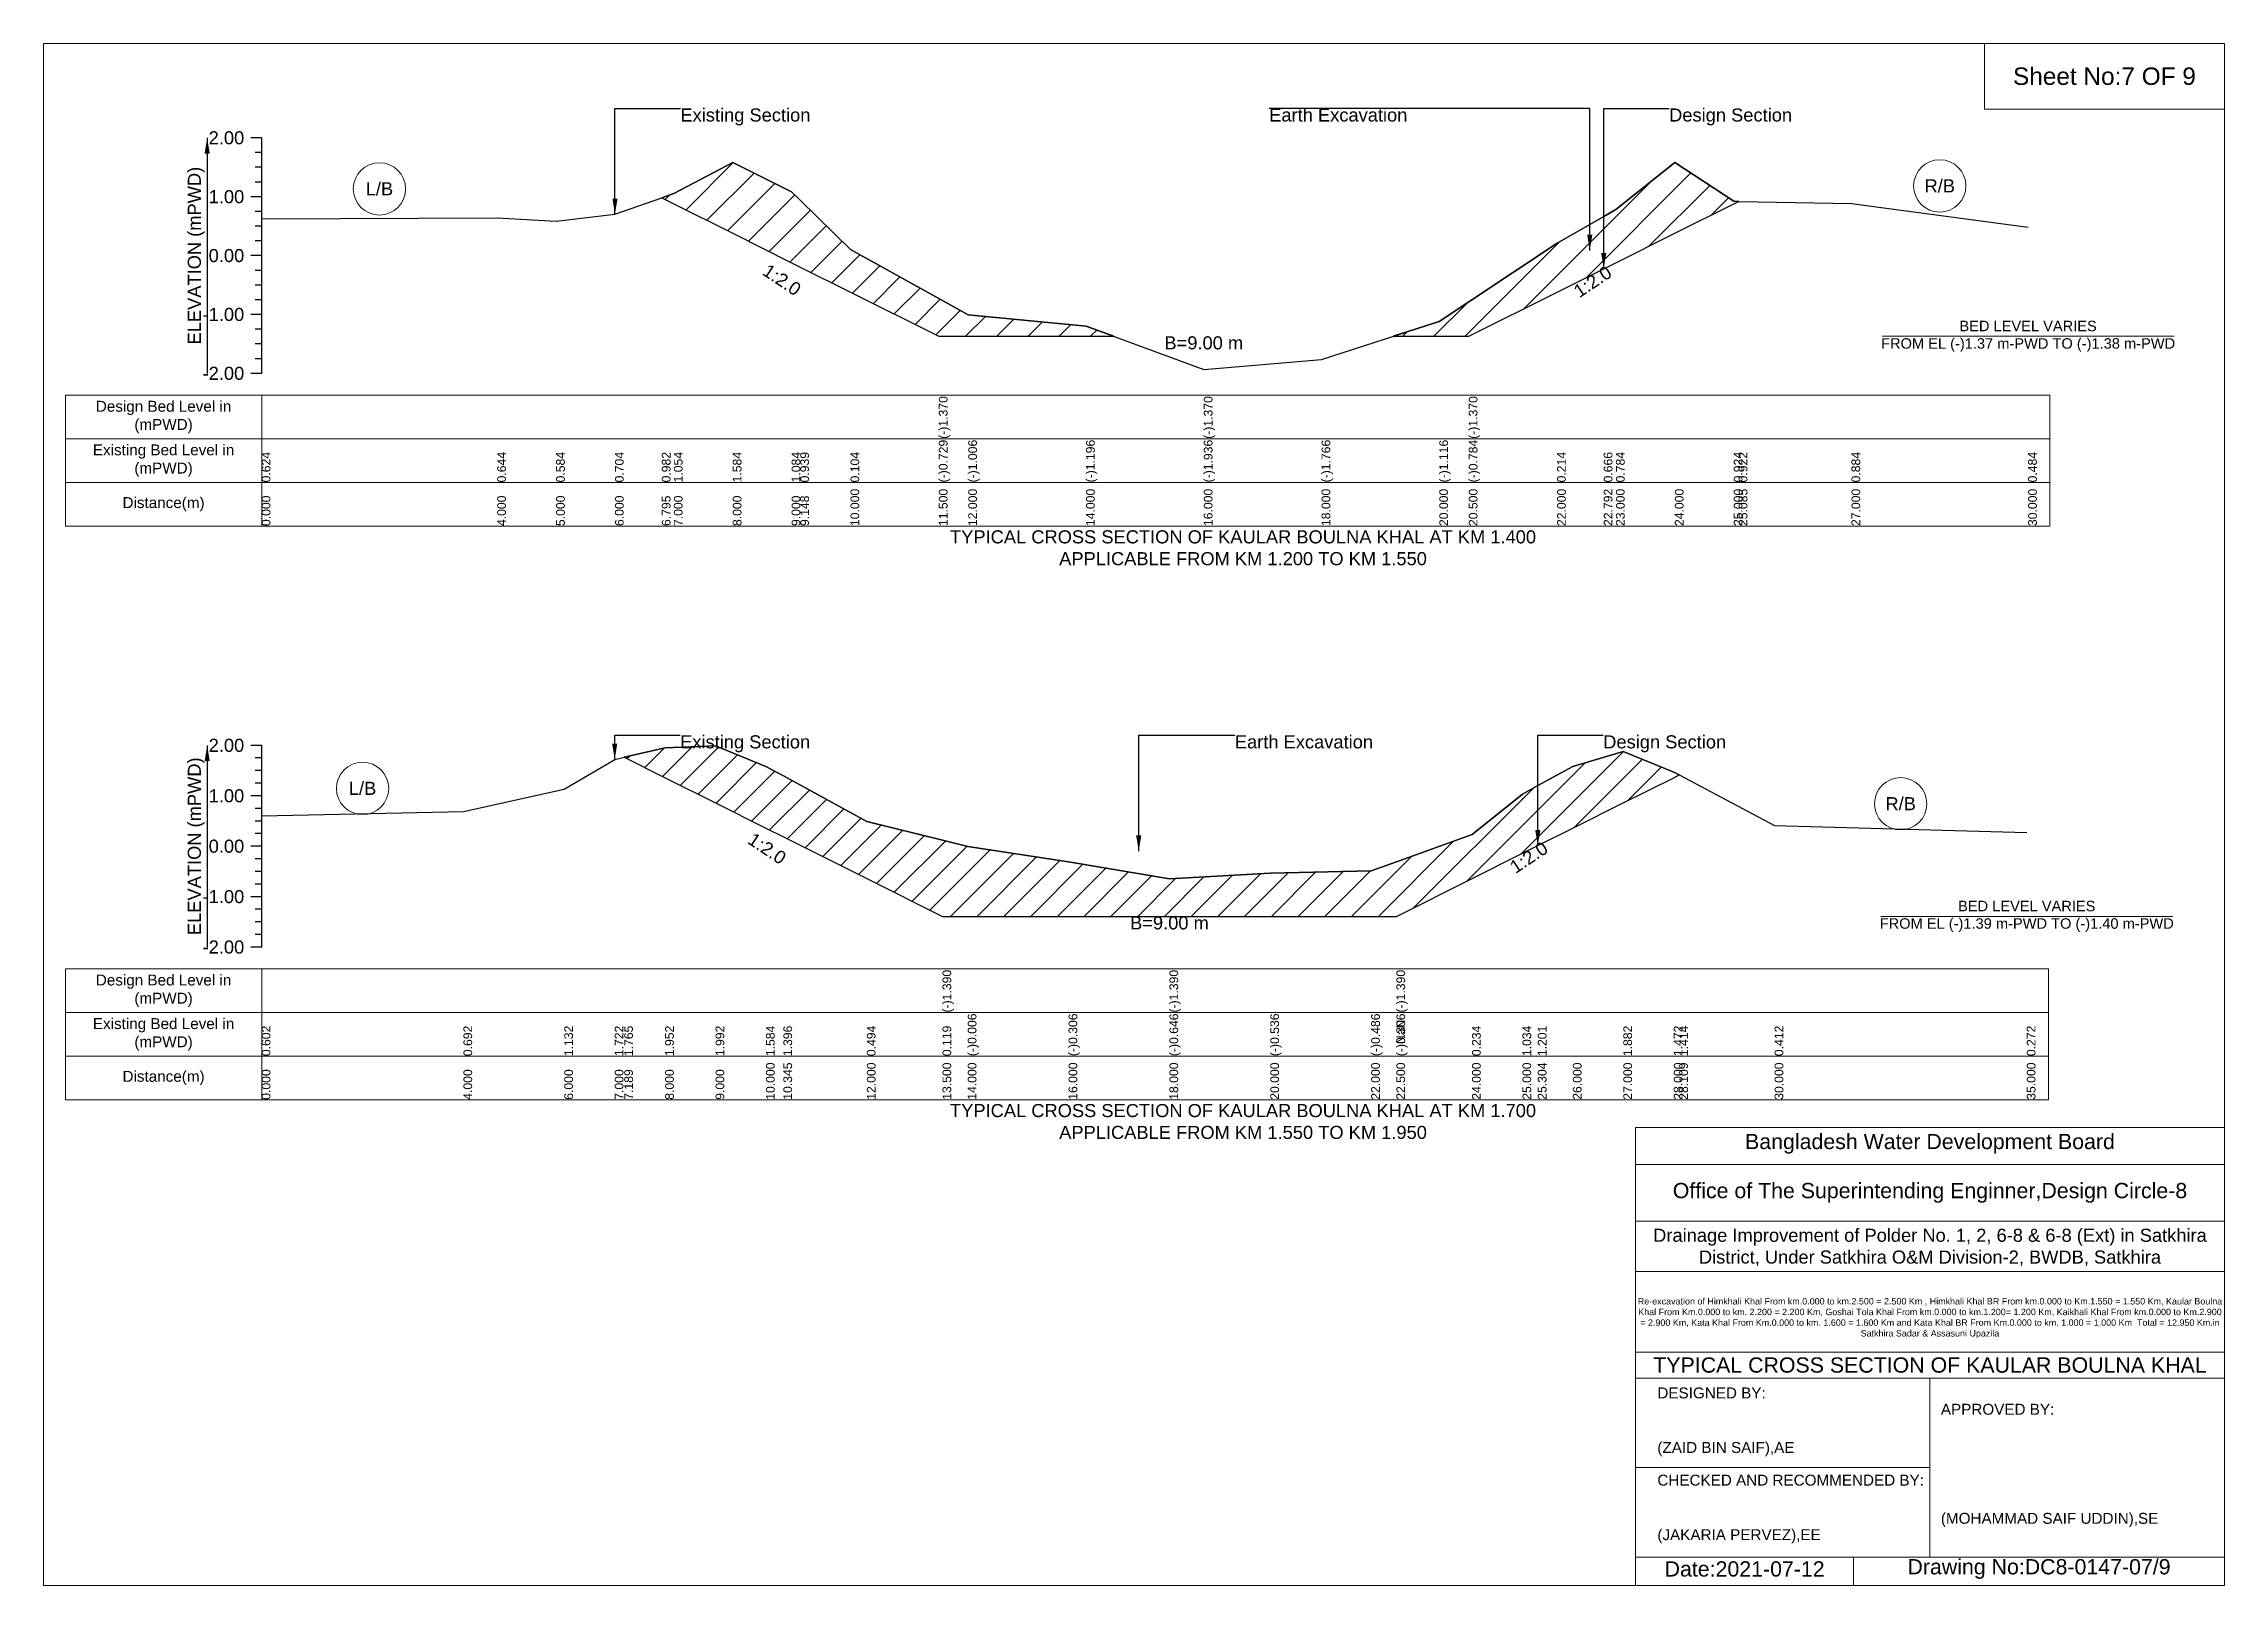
# Model space of a CAD drawing. Header units: inches. Extents: x 91000 to 628000, y -5656 to 0.
# Drawn here: x 340000 to 348000, y -5656 to 0 of the extents above; entities that cross this region are included whole.
import ezdxf

# ---------------------------------------------------------------- set-up
doc = ezdxf.new("R2010")
doc.units = ezdxf.units.IN
doc.header["$LTSCALE"] = 7
doc.header["$MEASUREMENT"] = 0
for name, color, linetype, lineweight in [('Cross section Data Border', 7, 'Continuous', 9), ('Cross Section Labels', 7, 'Continuous', 9), ('Existing_Bed_Level for Xsection', 7, 'Continuous', 25), ('Long Section Border', 7, 'Continuous', 9)]:
    doc.layers.add(name, color=color, linetype=linetype, lineweight=lineweight)
doc.styles.get("Standard").update_dxf_attribs({"font": 'arial.ttf'})
doc.dimstyles.get("Standard").update_dxf_attribs({"dimtxt": 0.18, "dimasz": 0.18, "dimexe": 0.18, "dimexo": 0.0625, "dimgap": 0.09, "dimtad": 0, "dimtih": 1, "dimtoh": 1, "dimdec": 4, "dimzin": 0, "dimdsep": 46, "dimtxsty": 'Standard', "dimcen": 0.09, "dimadec": 0, "dimazin": 0, "dimtfac": 1, "dimtdec": 4, "dimtofl": 0, "dimtmove": 0, "dimatfit": 3, "dimfxl": 1, "dimtolj": 1, "dimtzin": 0, "dimarcsym": 0})

msp = doc.modelspace()

# ---------------------------------------------------------------- texts
at = {"layer": 'Cross section Data Border', "char_height": 40, "width": 640, "attachment_point": 5}
for s, insert in [('Design Bed Level in (mPWD)', (340440, -1369.8)), ('Existing Bed Level in (mPWD)', (340440, -1529.8)), ('Distance(m)', (340440, -1689.8)), ('Design Bed Level in (mPWD)', (340440, -3474.5)), ('Existing Bed Level in (mPWD)', (340440, -3634.5)), ('Distance(m)', (340440, -3794.5))]:
    msp.add_mtext(s, dxfattribs=dict(at, insert=insert))
at = {"layer": 'Cross Section Labels'}
for s, insert, char_height, attachment_point in [('Existing Section', (342336, -237.8), 48, 1), ('Earth Excavation', (344496, -237.8), 48, 1), ('Design Section', (345963.1, -237.8), 48, 1), ('L/B', (341232, -532.9), 48, 5), ('R/B', (346956, -522.1), 48, 5), ('BED LEVEL VARIES ^JFROM EL (-)1.37 m-PWD TO (-)1.38 m-PWD', (347280, -1073.7), 38.4, 5), ('B=9.00 m', (344256, -1073.7), 48, 2), ('TYPICAL CROSS SECTION OF KAULAR BOULNA KHAL AT KM 1.400^JAPPLICABLE FROM KM 1.200 TO KM 1.550', (344400, -1849.8), 48, 5), ('Existing Section', (342335, -2537.5), 48, 1), ('Earth Excavation', (344370, -2537.5), 48, 1), ('Design Section', (345721.3, -2537.5), 48, 1), ('L/B', (341170, -2732.3), 48, 5), ('R/B', (346812.5, -2788.7), 48, 5), ('BED LEVEL VARIES ^JFROM EL (-)1.39 m-PWD TO (-)1.40 m-PWD', (347275, -3201.6), 38.4, 5), ('B=9.00 m', (344130, -3201.6), 48, 2), ('TYPICAL CROSS SECTION OF KAULAR BOULNA KHAL AT KM 1.700^JAPPLICABLE FROM KM 1.550 TO KM 1.950', (344400, -3954.5), 48, 5)]:
    msp.add_mtext(s, dxfattribs=dict(at, insert=insert, char_height=char_height, attachment_point=attachment_point))
at = {"layer": 'Cross Section Labels', "char_height": 48, "attachment_point": 2}
for insert, rotation in [((342721.9, -846.7), 326.30993), ((345669.1, -853.2), 33.69007), ((342667.5, -2932.9), 326.30993), ((345435.1, -2965.4), 33.69007)]:
    msp.add_mtext('1:2.0', dxfattribs=dict(at, insert=insert, rotation=rotation))
at = {"layer": 'Existing_Bed_Level for Xsection', "char_height": 48, "attachment_point": 6}
for s, insert in [('2.00', (340736, -345.8)), ('1.00', (340736, -561.8)), ('0.00', (340736, -777.8)), ('-1.00', (340736, -993.8)), ('-2.00', (340736, -1209.8)), ('2.00', (340736, -2574.5)), ('1.00', (340736, -2759.5)), ('0.00', (340736, -2944.5)), ('-1.00', (340736, -3129.5)), ('-2.00', (340736, -3314.5))]:
    msp.add_mtext(s, dxfattribs=dict(at, insert=insert))
at = {"layer": 'Existing_Bed_Level for Xsection', "rotation": 90}
for s, insert, char_height, attachment_point in [('ELEVATION (mPWD)', (340560, -777.8), 48, 5), ('(-)1.370', (343284, -1449.8), 32, 1), ('(-)1.370', (344256, -1449.8), 32, 1), ('(-)1.370', (345228, -1449.8), 32, 1), ('0.624', (340800, -1609.8), 32, 1), ('0.644', (341664, -1609.8), 32, 1), ('0.584', (341880, -1609.8), 32, 1), ('0.704', (342096, -1609.8), 32, 1), ('0.982', (342267.8, -1609.8), 32, 1), ('1.054', (342312, -1609.8), 32, 1), ('1.584', (342528, -1609.8), 32, 1), ('1.584', (342528, -1609.8), 32, 1), ('1.084', (342744, -1609.8), 32, 1), ('0.939', (342775.9, -1609.8), 32, 1), ('0.104', (342960, -1609.8), 32, 1), ('(-)0.729', (343284, -1609.8), 32, 1), ('(-)0.729', (343284, -1609.8), 32, 1), ('(-)0.729', (343284, -1609.8), 32, 1), ('(-)1.006', (343392, -1609.8), 32, 1), ('(-)1.196', (343824, -1609.8), 32, 1), ('(-)1.936', (344256, -1609.8), 32, 1), ('(-)1.936', (344256, -1609.8), 32, 1), ('(-)1.936', (344256, -1609.8), 32, 1), ('(-)1.766', (344688, -1609.8), 32, 1), ('(-)1.116', (345120, -1609.8), 32, 1), ('(-)0.784', (345228, -1609.8), 32, 1), ('(-)0.784', (345228, -1609.8), 32, 1), ('(-)0.784', (345228, -1609.8), 32, 1), ('0.214', (345552, -1609.8), 32, 1), ('0.666', (345723.1, -1609.8), 32, 1), ('0.784', (345768, -1609.8), 32, 1), ('0.924', (346200, -1609.8), 32, 1), ('0.922', (346218.3, -1609.8), 32, 1), ('0.884', (346632, -1609.8), 32, 1), ('0.484', (347280, -1609.8), 32, 1), ('0.000', (340800, -1769.8), 32, 1), ('4.000', (341664, -1769.8), 32, 1), ('5.000', (341880, -1769.8), 32, 1), ('6.000', (342096, -1769.8), 32, 1), ('6.795', (342267.8, -1769.8), 32, 1), ('7.000', (342312, -1769.8), 32, 1), ('8.000', (342528, -1769.8), 32, 1), ('9.000', (342744, -1769.8), 32, 1), ('9.148', (342775.9, -1769.8), 32, 1), ('10.000', (342960, -1769.8), 32, 1), ('11.500', (343284, -1769.8), 32, 1), ('11.500', (343284, -1769.8), 32, 1), ('11.500', (343284, -1769.8), 32, 1), ('12.000', (343392, -1769.8), 32, 1), ('14.000', (343824, -1769.8), 32, 1), ('16.000', (344256, -1769.8), 32, 1), ('16.000', (344256, -1769.8), 32, 1), ('16.000', (344256, -1769.8), 32, 1), ('18.000', (344688, -1769.8), 32, 1), ('20.000', (345120, -1769.8), 32, 1), ('20.500', (345228, -1769.8), 32, 1), ('20.500', (345228, -1769.8), 32, 1), ('20.500', (345228, -1769.8), 32, 1), ('22.000', (345552, -1769.8), 32, 1), ('22.792', (345723.1, -1769.8), 32, 1), ('23.000', (345768, -1769.8), 32, 1), ('24.000', (345984, -1769.8), 32, 1), ('25.000', (346200, -1769.8), 32, 1), ('25.085', (346218.3, -1769.8), 32, 1), ('27.000', (346632, -1769.8), 32, 1), ('30.000', (347280, -1769.8), 32, 1), ('ELEVATION (mPWD)', (340560, -2944.5), 48, 5), ('(-)1.390', (343297.5, -3554.5), 32, 1), ('(-)1.390', (344130, -3554.5), 32, 1), ('(-)1.390', (344962.5, -3554.5), 32, 1), ('(-)0.006', (343390, -3714.5), 32, 1), ('(-)0.306', (343760, -3714.5), 32, 1), ('(-)0.646', (344130, -3714.5), 32, 1), ('(-)0.646', (344130, -3714.5), 32, 1), ('(-)0.646', (344130, -3714.5), 32, 1), ('(-)0.536', (344500, -3714.5), 32, 1), ('(-)0.486', (344870, -3714.5), 32, 1), ('(-)0.306', (344962.5, -3714.5), 32, 1), ('(-)0.306', (344962.5, -3714.5), 32, 1), ('(-)NaN', (344962.5, -3714.5), 32, 1), ('0.602', (340800, -3714.5), 32, 1), ('0.692', (341540, -3714.5), 32, 1), ('1.132', (341910, -3714.5), 32, 1), ('1.722', (342095, -3714.5), 32, 1), ('1.765', (342130, -3714.5), 32, 1), ('1.952', (342280, -3714.5), 32, 1), ('1.992', (342465, -3714.5), 32, 1), ('1.584', (342650, -3714.5), 32, 1), ('1.584', (342650, -3714.5), 32, 1), ('1.396', (342713.7, -3714.5), 32, 1), ('0.494', (343020, -3714.5), 32, 1), ('0.119', (343297.5, -3714.5), 32, 1), ('0.119', (343297.5, -3714.5), 32, 1), ('0.119', (343297.5, -3714.5), 32, 1), ('0.234', (345240, -3714.5), 32, 1), ('1.034', (345425, -3714.5), 32, 1), ('1.201', (345481.3, -3714.5), 32, 1), ('1.882', (345795, -3714.5), 32, 1), ('1.472', (345980, -3714.5), 32, 1), ('1.414', (346000.1, -3714.5), 32, 1), ('0.412', (346350, -3714.5), 32, 1), ('0.272', (347275, -3714.5), 32, 1), ('10.000', (342650, -3874.5), 32, 1), ('10.345', (342713.7, -3874.5), 32, 1), ('12.000', (343020, -3874.5), 32, 1), ('13.500', (343297.5, -3874.5), 32, 1), ('13.500', (343297.5, -3874.5), 32, 1), ('13.500', (343297.5, -3874.5), 32, 1), ('14.000', (343390, -3874.5), 32, 1), ('16.000', (343760, -3874.5), 32, 1), ('18.000', (344130, -3874.5), 32, 1), ('18.000', (344130, -3874.5), 32, 1), ('18.000', (344130, -3874.5), 32, 1), ('20.000', (344500, -3874.5), 32, 1), ('22.000', (344870, -3874.5), 32, 1), ('22.500', (344962.5, -3874.5), 32, 1), ('22.500', (344962.5, -3874.5), 32, 1), ('22.500', (344962.5, -3874.5), 32, 1), ('24.000', (345240, -3874.5), 32, 1), ('25.000', (345425, -3874.5), 32, 1), ('25.304', (345481.3, -3874.5), 32, 1), ('26.000', (345610, -3874.5), 32, 1), ('27.000', (345795, -3874.5), 32, 1), ('28.000', (345980, -3874.5), 32, 1), ('28.109', (346000.1, -3874.5), 32, 1), ('30.000', (346350, -3874.5), 32, 1), ('35.000', (347275, -3874.5), 32, 1), ('0.000', (340800, -3874.5), 32, 1), ('4.000', (341540, -3874.5), 32, 1), ('6.000', (341910, -3874.5), 32, 1), ('7.000', (342095, -3874.5), 32, 1), ('7.189', (342130, -3874.5), 32, 1), ('8.000', (342280, -3874.5), 32, 1), ('9.000', (342465, -3874.5), 32, 1)]:
    msp.add_mtext(s, dxfattribs=dict(at, insert=insert, char_height=char_height, attachment_point=attachment_point))
at = {"layer": 'Long Section Border', "attachment_point": 5}
for s, insert, char_height in [('Sheet No:7 OF 9', (347560, -120), 64), ('Bangladesh Water Development Board', (346920, -4036), 56), ('Office of The Superintending Enginner,Design Circle-8', (346920, -4216), 56)]:
    msp.add_mtext(s, dxfattribs=dict(at, insert=insert, char_height=char_height))
at = {"layer": 'Long Section Border'}
for s, insert, char_height, width, attachment_point in [('Drainage Improvement of Polder No. 1, 2, 6-8 & 6-8 (Ext) in Satkhira District, Under Satkhira O&M Division-2, BWDB, Satkhira', (346920, -4416), 48, 2240, 5), ('Re-excavation of Himkhali Khal From km.0.000 to km.2.500 = 2.500 Km , Himkhali Khal BR From km.0.000 to Km.1.550 = 1.550 Km, Kaular Boulna Khal From Km.0.000 to km. 2.200 = 2.200 Km, Goshai Tola Khal From km.0.000 to km.1.200= 1.200 Km, Kaikhali Khal From km.0.000 to Km.2.900 = 2.900 Km, Kata Khal From Km.0.000 to km. 1.600 = 1.600 Km and Kata Khal BR From Km.0.000 to km. 1.000 = 1.000 Km  Total = 12.950 Km.in Satkhira Sadar & Assasuni Upazila', (346920, -4676), 23.4814, 2160, 5), ('TYPICAL CROSS SECTION OF KAULAR BOULNA KHAL', (346920, -4848), 56, 2240, 5), ('DESIGNED BY:^J^J^J(ZAID BIN SAIF),AE', (345920, -5056), 40, 1120, 4), ('APPROVED BY:^J^J^J^J^J^J(MOHAMMAD SAIF UDDIN),SE', (346960, -5216), 40, 1120, 4), ('CHECKED AND RECOMMENDED BY:^J^J^J(JAKARIA PERVEZ),EE', (345920, -5376), 40, 1120, 4), ('Date:2021-07-12', (346240, -5596), 56, 1120, 5), ('Drawing No:DC8-0147-07/9', (347320, -5596), 56, 1760, 5)]:
    msp.add_mtext(s, dxfattribs=dict(at, insert=insert, char_height=char_height, width=width, attachment_point=attachment_point))

# ---------------------------------------------------------------- hatches: boundary and pattern name
at = {"layer": 'Existing_Bed_Level for Xsection'}
h = msp.add_hatch(dxfattribs=at)
h.set_pattern_fill('ANSI31', color=256, scale=648, style=0)
h.paths.add_polyline_path([(342267.8, -565.6), (342312, -587.7), (342528, -695.7), (342744, -803.7), (342775.9, -819.7), (342960, -911.7), (343284, -1073.7), (343392, -1073.7), (343824, -1073.7), (343925.6, -1073.7), (343824, -1036.2), (343392, -995.1), (343284, -935.2), (342960, -755.4), (342775.9, -574.9), (342744, -543.7), (342528, -435.7), (342312, -550.2)])
h = msp.add_hatch(dxfattribs=at)
h.set_pattern_fill('ANSI31', color=256, scale=648, style=0)
h.paths.add_polyline_path([(344951.2, -1073.7), (345120, -1073.7), (345228, -1073.7), (345552, -911.7), (345723.1, -826.2), (345768, -803.7), (345984, -695.7), (346200, -587.7), (346218.3, -578.6), (346200, -578.2), (345984, -435.7), (345768, -608.5), (345723.1, -634.1), (345552, -731.6), (345228, -947.1), (345120, -1018.9)])
h = msp.add_hatch(dxfattribs=at)
h.set_pattern_fill('ANSI31', color=256, scale=555, style=0)
h.paths.add_polyline_path([(342130, -2617.9), (342280, -2692.9), (342465, -2785.4), (342650, -2877.9), (342713.7, -2909.8), (343020, -3062.9), (343297.5, -3201.6), (343390, -3201.6), (343760, -3201.6), (344130, -3201.6), (344500, -3201.6), (344870, -3201.6), (344962.5, -3201.6), (345240, -3062.9), (345425, -2970.4), (345481.3, -2942.2), (345610, -2877.9), (345795, -2785.4), (345980, -2692.9), (346000.1, -2682.8), (345980, -2672.2), (345795, -2596.3), (345610, -2651.4), (345481.3, -2722.2), (345425, -2753.2), (345240, -2901.2), (344962.5, -3001.1), (344870, -3034.4), (344500, -3043.7), (344130, -3064), (343760, -3001.1), (343390, -2945.6), (343297.5, -2922.5), (343020, -2853.1), (342713.7, -2686.2), (342650, -2651.4), (342465, -2576), (342280, -2583.4)])

# ---------------------------------------------------------------- linework, layer by layer
at = {"layer": 'Cross section Data Border'}
for points in [[(340080, -1289.8), (347360, -1289.8), (347360, -1769.8), (340080, -1769.8)], [(340080, -3394.5), (347355, -3394.5), (347355, -3874.5), (340080, -3874.5)]]:
    msp.add_lwpolyline(points, close=True, dxfattribs=at)
for points in [[(340800, -1289.8), (340800, -1769.8)], [(340080, -1449.8), (347360, -1449.8)], [(340080, -1609.8), (347360, -1609.8)], [(340800, -3394.5), (340800, -3874.5)], [(340080, -3554.5), (347355, -3554.5)], [(340080, -3714.5), (347355, -3714.5)]]:
    msp.add_lwpolyline(points, dxfattribs=at)
at = {"layer": 'Cross Section Labels'}
for points in [[(346744.2, -1073.7), (347815.8, -1073.7)], [(346739.2, -3201.6), (347810.8, -3201.6)]]:
    msp.add_lwpolyline(points, dxfattribs=at)
for centre in [(341232, -532.9), (346956, -522.1), (341170, -2732.3), (346812.5, -2788.7)]:
    msp.add_circle(centre, 96, dxfattribs=at)
at = {"layer": 'Existing_Bed_Level for Xsection'}
for points in [[(340800, -345.8), (340760, -345.8)], [(340800, -399.8), (340776, -399.8)], [(340800, -1209.8), (340800, -993.8), (340800, -777.8), (340800, -561.8), (340800, -345.8)], [(340800, -453.8), (340776, -453.8)], [(340800, -643), (341664, -638.7), (341880, -651.7), (342096, -625.8), (342267.8, -565.6), (342312, -550.2), (342528, -435.7), (342744, -543.7), (342775.9, -574.9), (342960, -755.4), (343284, -935.2), (343284, -935.2), (343392, -995.1), (343824, -1036.2), (344256, -1196), (344256, -1196), (344688, -1159.3), (345120, -1018.9), (345228, -947.1), (345228, -947.1), (345552, -731.6), (345723.1, -634.1), (345768, -608.5), (345984, -435.7), (346200, -578.2), (346218.3, -578.6), (346632, -586.9), (347280, -673.3)], [(340800, -507.8), (340776, -507.8)], [(340800, -561.8), (340760, -561.8)], [(340800, -615.8), (340776, -615.8)], [(340800, -669.8), (340776, -669.8)], [(340800, -777.8), (340760, -777.8)], [(340800, -723.8), (340776, -723.8)], [(340800, -831.8), (340776, -831.8)], [(340800, -885.8), (340776, -885.8)], [(340800, -939.8), (340776, -939.8)], [(340800, -993.8), (340760, -993.8)], [(340800, -1047.8), (340776, -1047.8)], [(340800, -1101.8), (340776, -1101.8)], [(340800, -1155.8), (340776, -1155.8)], [(340800, -1209.8), (340760, -1209.8)], [(340800, -2574.5), (340760, -2574.5)], [(340800, -2620.7), (340776, -2620.7)], [(340800, -3314.5), (340800, -3129.5), (340800, -2944.5), (340800, -2759.5), (340800, -2574.5)], [(340800, -2833.1), (341540, -2816.5), (341910, -2735.1), (342095, -2625.9), (342130, -2617.9), (342280, -2583.4), (342465, -2576), (342650, -2651.4), (342713.7, -2686.2), (343020, -2853.1), (343297.5, -2922.5), (343297.5, -2922.5), (343390, -2945.6), (343760, -3001.1), (344130, -3064), (344130, -3064), (344500, -3043.7), (344870, -3034.4), (344962.5, -3001.1), (344962.5, -3001.1), (345240, -2901.2), (345425, -2753.2), (345481.3, -2722.2), (345610, -2651.4), (345795, -2596.3), (345980, -2672.2), (346000.1, -2682.8), (346350, -2868.3), (347275, -2894.2)], [(340800, -2667), (340776, -2667)], [(340800, -2713.2), (340776, -2713.2)], [(340800, -2759.5), (340760, -2759.5)], [(340800, -2805.7), (340776, -2805.7)], [(340800, -2852), (340776, -2852)], [(340800, -2944.5), (340760, -2944.5)], [(340800, -2898.2), (340776, -2898.2)], [(340800, -2990.7), (340776, -2990.7)], [(340800, -3037), (340776, -3037)], [(340800, -3083.2), (340776, -3083.2)], [(340800, -3129.5), (340760, -3129.5)], [(340800, -3175.7), (340776, -3175.7)], [(340800, -3222), (340776, -3222)], [(340800, -3268.2), (340776, -3268.2)], [(340800, -3314.5), (340760, -3314.5)]]:
    msp.add_lwpolyline(points, dxfattribs=at)
for points in [[(342267.8, -565.6), (342267.8, -565.6), (342312, -587.7), (342528, -695.7), (342744, -803.7), (342775.9, -819.7), (342960, -911.7), (343284, -1073.7), (343284, -1073.7), (343392, -1073.7), (343824, -1073.7), (343925.6, -1073.7), (343824, -1036.2), (343392, -995.1), (343284, -935.2), (343284, -935.2), (342960, -755.4), (342775.9, -574.9), (342744, -543.7), (342528, -435.7), (342312, -550.2), (342267.8, -565.6)], [(344951.2, -1073.7), (345120, -1073.7), (345228, -1073.7), (345228, -1073.7), (345552, -911.7), (345723.1, -826.2), (345768, -803.7), (345984, -695.7), (346200, -587.7), (346218.3, -578.6), (346218.3, -578.6), (346218.3, -578.6), (346200, -578.2), (345984, -435.7), (345768, -608.5), (345723.1, -634.1), (345552, -731.6), (345228, -947.1), (345228, -947.1), (345120, -1018.9)], [(342130, -2617.9), (342130, -2617.9), (342280, -2692.9), (342465, -2785.4), (342650, -2877.9), (342713.7, -2909.8), (343020, -3062.9), (343297.5, -3201.6), (343297.5, -3201.6), (343390, -3201.6), (343760, -3201.6), (344130, -3201.6), (344130, -3201.6), (344500, -3201.6), (344870, -3201.6), (344962.5, -3201.6), (344962.5, -3201.6), (345240, -3062.9), (345425, -2970.4), (345481.3, -2942.2), (345610, -2877.9), (345795, -2785.4), (345980, -2692.9), (346000.1, -2682.8), (345980, -2672.2), (345795, -2596.3), (345610, -2651.4), (345481.3, -2722.2), (345425, -2753.2), (345240, -2901.2), (344962.5, -3001.1), (344962.5, -3001.1), (344870, -3034.4), (344500, -3043.7), (344130, -3064), (344130, -3064), (343760, -3001.1), (343390, -2945.6), (343297.5, -2922.5), (343297.5, -2922.5), (343020, -2853.1), (342713.7, -2686.2), (342650, -2651.4), (342465, -2576), (342280, -2583.4), (342130, -2617.9)]]:
    msp.add_lwpolyline(points, close=True, dxfattribs=at)
at = {"layer": 'Long Section Border'}
for points in [[(340000, 0), (348000, 0), (348000, -5656), (340000, -5656)], [(347120, 0), (348000, 0), (348000, -240), (347120, -240)]]:
    msp.add_lwpolyline(points, close=True, dxfattribs=at)
for points in [[(345840, -5656), (345840, -3976), (348000, -3976)], [(345840, -4112), (348000, -4112)], [(345840, -4320), (348000, -4320)], [(345840, -4504), (348000, -4504)], [(345840, -4800), (348000, -4800)], [(345840, -4896), (348000, -4896)], [(346920, -4896), (346920, -5552)], [(345840, -5224), (346920, -5224)], [(345840, -5552), (348000, -5552)], [(346640, -5552), (346640, -5656)]]:
    msp.add_lwpolyline(points, dxfattribs=at)

msp.set_redraw_order([(e.dxf.handle, doc.entitydb.next_handle()) for e in msp.query("TEXT MTEXT ATTDEF DIMENSION ARC_DIMENSION")])  # texts and dimensions are drawn at this point

# ---------------------------------------------------------------- leaders
at = {"layer": 'Cross Section Labels', "annotation_type": 0, "has_hookline": 1}
for points, hookline_direction, text_width in [([(342096, -625.8), (342096, -237.8), (342335.9, -237.8)], 0, 467.2), ([(345671.9, -759), (345671.9, -237.8), (344496.1, -237.8)], 1, 497), ([(345723.1, -826.2), (345723.1, -237.8), (345963, -237.8)], 0, 441.2), ([(342095, -2625.9), (342095, -2537.5), (342334.9, -2537.5)], 0, 467.2), ([(344017.3, -2962.1), (344017.3, -2537.5), (344369.9, -2537.5)], 0, 497), ([(345481.3, -2942.2), (345481.3, -2537.5), (345721.2, -2537.5)], 0, 441.2)]:
    msp.add_leader(points, dimstyle='Standard', override={"dimasz": 57.6}, dxfattribs=dict(at, hookline_direction=hookline_direction, text_width=text_width))
at = {"layer": 'Existing_Bed_Level for Xsection'}
for points in [[(340600, -345.8), (340600, -1209.8)], [(340600, -2574.5), (340600, -3314.5)]]:
    msp.add_leader(points, dimstyle='Standard', override={"dimasz": 57.6}, dxfattribs=at)

doc.saveas('drawing.dxf')
